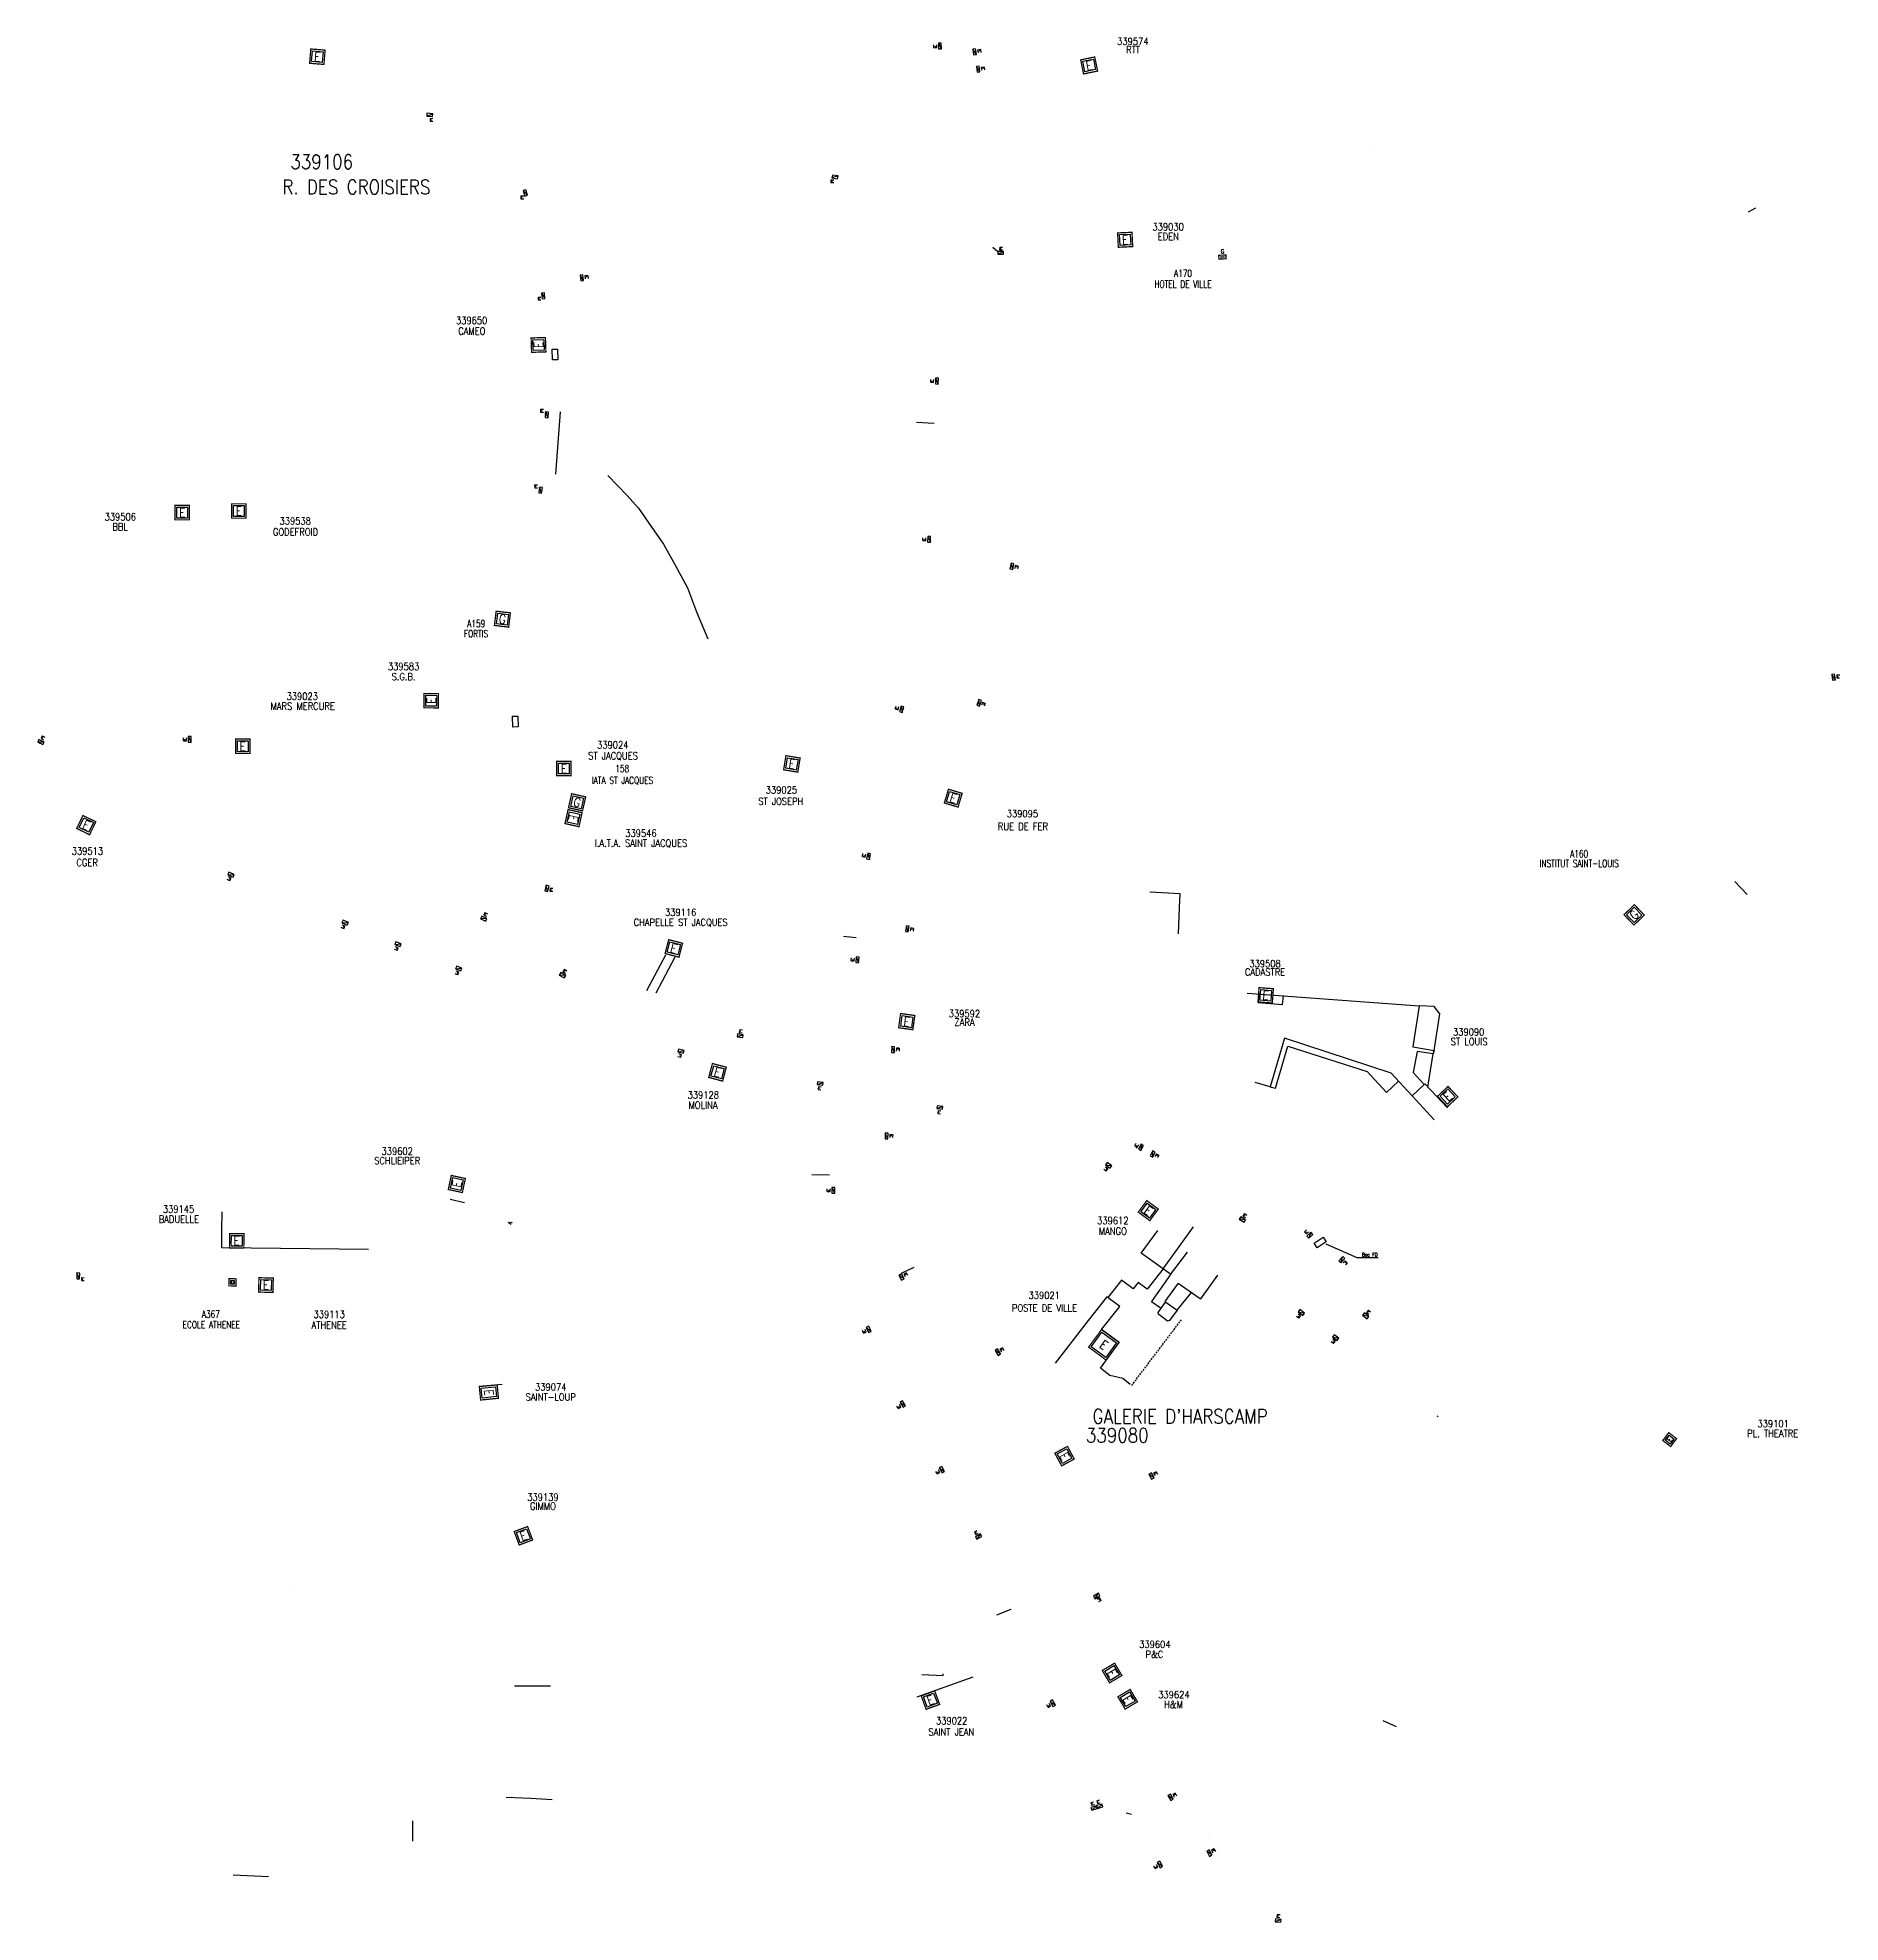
# Model space of a CAD drawing. Header units: millimetres. Extents: x 185003 to 185998, y 128001 to 129000.
# Drawn here: x 185004 to 185507, y 128117 to 128642 of the extents above; entities that cross this region are included whole.
import ezdxf
from ezdxf.enums import TextEntityAlignment as Align

# ---------------------------------------------------------------- set-up
doc = ezdxf.new("R2010")
doc.units = ezdxf.units.MM
doc.linetypes.add('DASHED', pattern=[0.75, 0.5, -0.25])
doc.layers.get('0').update_dxf_attribs({"linetype": 'CONTINUOUS'})
for name, color, linetype in [('G_210', 7, 'CONTINUOUS'), ('M_200', 7, 'CONTINUOUS'), ('O_200', 7, 'CONTINUOUS'), ('W0008', 7, 'CONTINUOUS'), ('W0100', 7, 'CONTINUOUS'), ('W0112', 1, 'DASHED'), ('W0430', 7, 'CONTINUOUS'), ('W0991', 7, 'CONTINUOUS'), ('W1102', 7, 'CONTINUOUS')]:
    doc.layers.add(name, color=color, linetype=linetype)
doc.styles.add('M_ROMANS', font='ROMANS.shx', dxfattribs={"width": 0.75})
doc.styles.get("Standard").update_dxf_attribs({"font": 'romans.shx', "width": 0.85})
doc.dimstyles.get("Standard").update_dxf_attribs({"dimtxt": 1.5, "dimasz": 1.2, "dimexe": 0.625, "dimexo": 0.625, "dimgap": 0.25, "dimtad": 1, "dimdec": 1, "dimzin": 0, "dimdsep": 46, "dimtxsty": 'Standard', "dimcen": -0.5, "dimadec": 0, "dimazin": 0, "dimtfac": 1, "dimtdec": 1, "dimtmove": 0, "dimatfit": 3, "dimfxl": 0, "dimtolj": 1, "dimtzin": 0, "dimarcsym": 0})

msp = doc.modelspace()

# ---------------------------------------------------------------- texts
at = {"layer": 'O_200', "linetype": 'Continuous', "insert": (185373.4, 128302.7), "char_height": 1, "attachment_point": 4}
msp.add_mtext('Bac FO', dxfattribs=at)
at = {"layer": 'W0991', "color": 252, "insert": (185135.34, 128311.11), "char_height": 1.25, "width": 3.653, "attachment_point": 1, "rotation": 81.0181}
msp.add_mtext('4', dxfattribs=at)

# ---------------------------------------------------------------- blocks, each defined once
blk = doc.blocks.new('*U10')
at = {"layer": 'M_200', "color": 0, "linetype": 'Continuous', "const_width": 0.35, "flags": 128}
blk.add_lwpolyline([(3.81, 4.18), (4, 0.19), (0, 0), (-0.19, 4)], close=True, dxfattribs=at)
at = {"layer": 'M_200', "color": 0, "linetype": 'Continuous'}
blk.add_lwpolyline([(0.33, 3.52), (3.33, 3.66), (3.47, 0.66), (0.48, 0.52)], close=True, dxfattribs=at)
at = {"layer": 'M_200', "insert": (1.9, 2.09), "char_height": 2.5, "width": 4, "attachment_point": 5, "rotation": 2.6934}
blk.add_mtext('E', dxfattribs=at)
at = {"layer": 'M_200', "color": 0, "linetype": 'Continuous', "width": 0.85}
for tag, p in [('NUM', (2, 17.06)), ('NOM', (2, 10.65))]:
    blk.add_attdef(tag, text='', height=4, dxfattribs=at).set_placement(p, align=Align.MIDDLE)
at = {"layer": 'M_200', "color": 0, "linetype": 'Continuous', "style": 'M_ROMANS', "width": 0.75, "flags": 3}
for tag, p in [('DEF_COUP', (1.87, -5.49)), ('DEF_LEG', (1.87, -2.99)), ('DEF_TYPE', (1.87, -7.99))]:
    blk.add_attdef(tag, text='', height=1.2, dxfattribs=at).set_placement(p, align=Align.MIDDLE)
blk = doc.blocks.new('*U9')
at = {"layer": 'M_200', "color": 0, "linetype": 'Continuous', "const_width": 0.35, "flags": 128}
blk.add_lwpolyline([(3.12, 4.72), (3.92, 0.8), (0, 0), (-0.8, 3.92)], close=True, dxfattribs=at)
at = {"layer": 'M_200', "color": 0, "linetype": 'Continuous'}
blk.add_lwpolyline([(-0.21, 3.53), (2.73, 4.13), (3.33, 1.19), (0.39, 0.59)], close=True, dxfattribs=at)
at = {"layer": 'M_200', "insert": (1.56, 2.36), "char_height": 2.5, "width": 4, "attachment_point": 5, "rotation": 11.4911}
blk.add_mtext('E', dxfattribs=at)
at = {"layer": 'M_200', "color": 0, "linetype": 'Continuous', "width": 0.85}
for tag, p in [('NUM', (2, 17.06)), ('NOM', (2, 10.65))]:
    blk.add_attdef(tag, text='', height=4, dxfattribs=at).set_placement(p, align=Align.MIDDLE)
at = {"layer": 'M_200', "color": 0, "linetype": 'Continuous', "style": 'M_ROMANS', "width": 0.75, "flags": 3}
for tag, p in [('DEF_COUP', (1.87, -5.49)), ('DEF_LEG', (1.87, -2.99)), ('DEF_TYPE', (1.87, -7.99))]:
    blk.add_attdef(tag, text='', height=1.2, dxfattribs=at).set_placement(p, align=Align.MIDDLE)
blk = doc.blocks.new('M_200_59')
at = {"layer": 'M_200', "color": 0, "linetype": 'Continuous', "const_width": 0.35, "flags": 128}
blk.add_lwpolyline([(4, 4), (4, 0), (0, 0), (0, 4)], close=True, dxfattribs=at)
at = {"layer": 'M_200', "color": 0, "linetype": 'Continuous'}
blk.add_lwpolyline([(0.5, 3.5), (3.5, 3.5), (3.5, 0.5), (0.5, 0.5)], close=True, dxfattribs=at)
at = {"layer": 'M_200', "insert": (2, 2), "char_height": 2.5, "width": 4, "attachment_point": 5}
blk.add_mtext('E', dxfattribs=at)
at = {"layer": 'M_200', "color": 0, "linetype": 'Continuous', "width": 0.85}
for tag, p in [('NUM', (2, 17.06)), ('NOM', (2, 10.65))]:
    blk.add_attdef(tag, text='', height=4, dxfattribs=at).set_placement(p, align=Align.MIDDLE)
at = {"layer": 'M_200', "color": 0, "linetype": 'Continuous', "style": 'M_ROMANS', "width": 0.75, "flags": 3}
for tag, p in [('DEF_COUP', (1.87, -5.49)), ('DEF_LEG', (1.87, -2.99)), ('DEF_TYPE', (1.87, -7.99))]:
    blk.add_attdef(tag, text='', height=1.2, dxfattribs=at).set_placement(p, align=Align.MIDDLE)
blk = doc.blocks.new('*U17')
at = {"layer": 'M_200', "color": 0, "linetype": 'Continuous', "const_width": 0.35, "flags": 128}
blk.add_lwpolyline([(4.28, 3.69), (3.99, -0.29), (0, 0), (0.29, 3.99)], close=True, dxfattribs=at)
at = {"layer": 'M_200', "color": 0, "linetype": 'Continuous'}
blk.add_lwpolyline([(0.76, 3.45), (3.75, 3.23), (3.53, 0.24), (0.54, 0.46)], close=True, dxfattribs=at)
at = {"layer": 'M_200', "insert": (2.14, 1.85), "char_height": 2.5, "width": 4, "attachment_point": 5, "rotation": 355.7783}
blk.add_mtext('E', dxfattribs=at)
at = {"layer": 'M_200', "color": 0, "linetype": 'Continuous', "width": 0.85}
for tag, p in [('NUM', (2, 17.06)), ('NOM', (2, 10.65))]:
    blk.add_attdef(tag, text='', height=4, dxfattribs=at).set_placement(p, align=Align.MIDDLE)
at = {"layer": 'M_200', "color": 0, "linetype": 'Continuous', "style": 'M_ROMANS', "width": 0.75, "flags": 3}
for tag, p in [('DEF_COUP', (1.87, -5.49)), ('DEF_LEG', (1.87, -2.99)), ('DEF_TYPE', (1.87, -7.99))]:
    blk.add_attdef(tag, text='', height=1.2, dxfattribs=at).set_placement(p, align=Align.MIDDLE)
blk = doc.blocks.new('*U18')
at = {"layer": 'M_200', "color": 0, "linetype": 'Continuous', "const_width": 0.35, "flags": 128}
blk.add_lwpolyline([(0.19, 5.65), (2.92, 2.73), (0, 0), (-2.73, 2.92)], close=True, dxfattribs=at)
at = {"layer": 'M_200', "color": 0, "linetype": 'Continuous'}
blk.add_lwpolyline([(-2.03, 2.9), (0.16, 4.95), (2.21, 2.76), (0.02, 0.71)], close=True, dxfattribs=at)
at = {"layer": 'M_200', "insert": (0.09, 2.83), "char_height": 2.5, "width": 4, "attachment_point": 5, "rotation": 43.1032}
blk.add_mtext('E', dxfattribs=at)
at = {"layer": 'M_200', "color": 0, "linetype": 'Continuous', "width": 0.85}
for tag, p in [('NUM', (2, 17.06)), ('NOM', (2, 10.65))]:
    blk.add_attdef(tag, text='', height=4, dxfattribs=at).set_placement(p, align=Align.MIDDLE)
at = {"layer": 'M_200', "color": 0, "linetype": 'Continuous', "style": 'M_ROMANS', "width": 0.75, "flags": 3}
for tag, p in [('DEF_COUP', (1.87, -5.49)), ('DEF_LEG', (1.87, -2.99)), ('DEF_TYPE', (1.87, -7.99))]:
    blk.add_attdef(tag, text='', height=1.2, dxfattribs=at).set_placement(p, align=Align.MIDDLE)
blk = doc.blocks.new('*U32')
at = {"layer": 'G_210', "color": 0, "linetype": 'Continuous', "const_width": 0.35, "flags": 128}
blk.add_lwpolyline([(4.45, 3.5), (3.97, -0.48), (0, 0), (0.48, 3.97)], close=True, dxfattribs=at)
at = {"layer": 'G_210', "color": 0, "linetype": 'Continuous'}
blk.add_lwpolyline([(0.91, 3.42), (3.89, 3.06), (3.53, 0.08), (0.56, 0.44)], close=True, dxfattribs=at)
at = {"layer": 'G_210', "insert": (2.22, 1.75), "char_height": 2.5, "width": 4, "attachment_point": 5, "rotation": 353.1737}
blk.add_mtext('G', dxfattribs=at)
at = {"layer": 'G_210', "color": 0, "linetype": 'Continuous', "width": 0.75}
for tag, height, p in [('NUM', 4, (2, 16)), ('NOM', 4, (2, 11)), ('BCL', 3, (2, 7))]:
    blk.add_attdef(tag, text='', height=height, dxfattribs=at).set_placement(p, align=Align.MIDDLE)
at = {"layer": 'G_210', "color": 0, "linetype": 'Continuous', "width": 0.75, "flags": 3}
for tag, p in [('DEF_COUP', (2.14, -5.61)), ('DEF_LEG', (2.14, -3.11)), ('DEF_TYPE', (2.14, -8.11))]:
    blk.add_attdef(tag, text='', height=1.2, dxfattribs=at).set_placement(p, align=Align.MIDDLE)
blk = doc.blocks.new('*U11')
at = {"layer": 'M_200', "color": 0, "linetype": 'Continuous', "const_width": 0.35, "flags": 128}
blk.add_lwpolyline([(5.34, 1.87), (3.6, -1.74), (0, 0), (1.74, 3.6)], close=True, dxfattribs=at)
at = {"layer": 'M_200', "color": 0, "linetype": 'Continuous'}
blk.add_lwpolyline([(1.97, 2.94), (4.67, 1.64), (3.37, -1.07), (0.67, 0.23)], close=True, dxfattribs=at)
at = {"layer": 'M_200', "insert": (2.67, 0.93), "char_height": 2.5, "width": 4, "attachment_point": 5, "rotation": 334.2915}
blk.add_mtext('E', dxfattribs=at)
at = {"layer": 'M_200', "color": 0, "linetype": 'Continuous', "width": 0.85}
for tag, p in [('NUM', (2, 17.06)), ('NOM', (2, 10.65))]:
    blk.add_attdef(tag, text='', height=4, dxfattribs=at).set_placement(p, align=Align.MIDDLE)
at = {"layer": 'M_200', "color": 0, "linetype": 'Continuous', "style": 'M_ROMANS', "width": 0.75, "flags": 3}
for tag, p in [('DEF_COUP', (1.87, -5.49)), ('DEF_LEG', (1.87, -2.99)), ('DEF_TYPE', (1.87, -7.99))]:
    blk.add_attdef(tag, text='', height=1.2, dxfattribs=at).set_placement(p, align=Align.MIDDLE)
blk = doc.blocks.new('*U12')
at = {"layer": 'M_200', "color": 0, "linetype": 'Continuous', "const_width": 0.35, "flags": 128}
blk.add_lwpolyline([(4.61, 3.28), (3.94, -0.66), (0, 0), (0.66, 3.94)], close=True, dxfattribs=at)
at = {"layer": 'M_200', "color": 0, "linetype": 'Continuous'}
blk.add_lwpolyline([(1.07, 3.37), (4.03, 2.87), (3.53, -0.09), (0.58, 0.41)], close=True, dxfattribs=at)
at = {"layer": 'M_200', "insert": (2.3, 1.64), "char_height": 2.5, "width": 4, "attachment_point": 5, "rotation": 350.4722}
blk.add_mtext('E', dxfattribs=at)
at = {"layer": 'M_200', "color": 0, "linetype": 'Continuous', "width": 0.85}
for tag, p in [('NUM', (2, 17.06)), ('NOM', (2, 10.65))]:
    blk.add_attdef(tag, text='', height=4, dxfattribs=at).set_placement(p, align=Align.MIDDLE)
at = {"layer": 'M_200', "color": 0, "linetype": 'Continuous', "style": 'M_ROMANS', "width": 0.75, "flags": 3}
for tag, p in [('DEF_COUP', (1.87, -5.49)), ('DEF_LEG', (1.87, -2.99)), ('DEF_TYPE', (1.87, -7.99))]:
    blk.add_attdef(tag, text='', height=1.2, dxfattribs=at).set_placement(p, align=Align.MIDDLE)
blk = doc.blocks.new('*U13')
at = {"layer": 'M_200', "color": 0, "linetype": 'Continuous', "const_width": 0.35, "flags": 128}
blk.add_lwpolyline([(4.88, 2.86), (3.87, -1.01), (0, 0), (1.01, 3.87)], close=True, dxfattribs=at)
at = {"layer": 'M_200', "color": 0, "linetype": 'Continuous'}
blk.add_lwpolyline([(1.37, 3.26), (4.27, 2.5), (3.51, -0.4), (0.61, 0.36)], close=True, dxfattribs=at)
at = {"layer": 'M_200', "insert": (2.44, 1.43), "char_height": 2.5, "width": 4, "attachment_point": 5, "rotation": 345.317}
blk.add_mtext('E', dxfattribs=at)
at = {"layer": 'M_200', "color": 0, "linetype": 'Continuous', "width": 0.85}
for tag, p in [('NUM', (2, 17.06)), ('NOM', (2, 10.65))]:
    blk.add_attdef(tag, text='', height=4, dxfattribs=at).set_placement(p, align=Align.MIDDLE)
at = {"layer": 'M_200', "color": 0, "linetype": 'Continuous', "style": 'M_ROMANS', "width": 0.75, "flags": 3}
for tag, p in [('DEF_COUP', (1.87, -5.49)), ('DEF_LEG', (1.87, -2.99)), ('DEF_TYPE', (1.87, -7.99))]:
    blk.add_attdef(tag, text='', height=1.2, dxfattribs=at).set_placement(p, align=Align.MIDDLE)
blk = doc.blocks.new('*U14')
at = {"layer": 'M_200', "color": 0, "linetype": 'Continuous', "const_width": 0.35, "flags": 128}
blk.add_lwpolyline([(4.97, 2.7), (3.83, -1.14), (0, 0), (1.14, 3.83)], close=True, dxfattribs=at)
at = {"layer": 'M_200', "color": 0, "linetype": 'Continuous'}
blk.add_lwpolyline([(1.47, 3.21), (4.35, 2.36), (3.5, -0.52), (0.62, 0.34)], close=True, dxfattribs=at)
at = {"layer": 'M_200', "insert": (2.49, 1.35), "char_height": 2.5, "width": 4, "attachment_point": 5, "rotation": 343.4806}
blk.add_mtext('E', dxfattribs=at)
at = {"layer": 'M_200', "color": 0, "linetype": 'Continuous', "width": 0.85}
for tag, p in [('NUM', (2, 17.06)), ('NOM', (2, 10.65))]:
    blk.add_attdef(tag, text='', height=4, dxfattribs=at).set_placement(p, align=Align.MIDDLE)
at = {"layer": 'M_200', "color": 0, "linetype": 'Continuous', "style": 'M_ROMANS', "width": 0.75, "flags": 3}
for tag, p in [('DEF_COUP', (1.87, -5.49)), ('DEF_LEG', (1.87, -2.99)), ('DEF_TYPE', (1.87, -7.99))]:
    blk.add_attdef(tag, text='', height=1.2, dxfattribs=at).set_placement(p, align=Align.MIDDLE)
blk = doc.blocks.new('T430')
at = {"flags": 128}
for points in [[(0.8, 0.8), (-0.8, 0.8)], [(-0.8, 0.8), (-0.8, 0)], [(0.8, 0.8), (-0.8, 0)], [(-0.8, 0), (0.8, 0)], [(-0.4, 2.1), (0.4, 2.1)], [(-0.4, 2.1), (-0.4, 1.3)], [(-0.4, 1.7), (0, 1.7)], [(-0.4, 1.3), (0.4, 1.3)], [(0.8, 0), (0.8, 0.8)]]:
    blk.add_lwpolyline(points, dxfattribs=at)
blk = doc.blocks.new('*U34')
at = {"layer": 'G_210', "color": 0, "linetype": 'Continuous', "const_width": 0.35, "flags": 128}
blk.add_lwpolyline([(2.04, 1.95), (2, -0.04), (0, 0), (0.04, 2)], close=True, dxfattribs=at)
at = {"layer": 'G_210', "color": 0, "linetype": 'Continuous'}
blk.add_lwpolyline([(0.53, 1.49), (1.53, 1.47), (1.51, 0.47), (0.51, 0.49)], close=True, dxfattribs=at)
at = {"layer": 'G_210', "insert": (1.02, 0.96), "char_height": 0.99, "width": 0.7919, "attachment_point": 5, "rotation": 358.7121}
blk.add_mtext('G', dxfattribs=at)
at = {"layer": 'G_210', "color": 0, "linetype": 'Continuous', "width": 0.75}
for tag, height, p in [('NUM', 4, (2, 16)), ('NOM', 4, (2, 11)), ('BCL', 3, (2, 7))]:
    blk.add_attdef(tag, text='', height=height, dxfattribs=at).set_placement(p, align=Align.MIDDLE)
at = {"layer": 'G_210', "color": 0, "linetype": 'Continuous', "width": 0.75, "flags": 3}
for tag, p in [('DEF_COUP', (2.14, -5.61)), ('DEF_LEG', (2.14, -3.11)), ('DEF_TYPE', (2.14, -8.11))]:
    blk.add_attdef(tag, text='', height=1.2, dxfattribs=at).set_placement(p, align=Align.MIDDLE)
blk = doc.blocks.new('*U66')
at = {"flags": 128}
for points in [[(0.8, 0.8), (-0.8, 0.8)], [(-0.8, 0.8), (-0.8, 0)], [(0.8, 0.8), (-0.8, 0)], [(-0.8, 0), (0.8, 0)], [(0.8, 0), (0.8, 0.8)], [(-1.01, -0.55), (-0.22, -0.43)], [(-1.01, -0.55), (-0.89, -1.34)], [(-0.95, -0.94), (-0.55, -0.89)], [(-0.89, -1.34), (-0.1, -1.22)]]:
    blk.add_lwpolyline(points, dxfattribs=at)
blk = doc.blocks.new('*U67')
at = {"flags": 128}
for points in [[(0.8, 0.8), (-0.8, 0.8)], [(-0.8, 0.8), (-0.8, 0)], [(0.8, 0.8), (-0.8, 0)], [(-0.8, 0), (0.8, 0)], [(0.8, 0), (0.8, 0.8)], [(0.26, -1.22), (-0.54, -1.21)], [(0.28, -0.42), (-0.52, -0.41)], [(0.27, -0.82), (-0.13, -0.81)], [(0.26, -1.22), (0.28, -0.42)]]:
    blk.add_lwpolyline(points, dxfattribs=at)
blk = doc.blocks.new('*U19')
at = {"layer": 'M_200', "color": 0, "linetype": 'Continuous', "const_width": 0.35, "flags": 128}
blk.add_lwpolyline([(5.6, 0.83), (3.21, -2.38), (0, 0), (2.38, 3.21)], close=True, dxfattribs=at)
at = {"layer": 'M_200', "color": 0, "linetype": 'Continuous'}
blk.add_lwpolyline([(2.49, 2.51), (4.9, 0.73), (3.11, -1.68), (0.7, 0.1)], close=True, dxfattribs=at)
at = {"layer": 'M_200', "insert": (2.8, 0.42), "char_height": 2.5, "width": 4, "attachment_point": 5, "rotation": 323.4612}
blk.add_mtext('E', dxfattribs=at)
at = {"layer": 'M_200', "color": 0, "linetype": 'Continuous', "width": 0.85}
for tag, p in [('NUM', (2, 17.06)), ('NOM', (2, 10.65))]:
    blk.add_attdef(tag, text='', height=4, dxfattribs=at).set_placement(p, align=Align.MIDDLE)
at = {"layer": 'M_200', "color": 0, "linetype": 'Continuous', "style": 'M_ROMANS', "width": 0.75, "flags": 3}
for tag, p in [('DEF_COUP', (1.87, -5.49)), ('DEF_LEG', (1.87, -2.99)), ('DEF_TYPE', (1.87, -7.99))]:
    blk.add_attdef(tag, text='', height=1.2, dxfattribs=at).set_placement(p, align=Align.MIDDLE)
blk = doc.blocks.new('*U35')
at = {"layer": 'M_200', "color": 0, "linetype": 'Continuous', "const_width": 0.35, "flags": 128}
blk.add_lwpolyline([(5.42, -1.62), (1.9, -3.52), (0, 0), (3.52, 1.9)], close=True, dxfattribs=at)
at = {"layer": 'M_200', "color": 0, "linetype": 'Continuous'}
blk.add_lwpolyline([(3.32, 1.22), (4.74, -1.41), (2.1, -2.84), (0.68, -0.2)], close=True, dxfattribs=at)
at = {"layer": 'M_200', "insert": (2.71, -0.81), "char_height": 2.5, "width": 4, "attachment_point": 5, "rotation": 298.3978}
blk.add_mtext('E', dxfattribs=at)
at = {"layer": 'M_200', "color": 0, "linetype": 'Continuous', "width": 0.85}
for tag, p in [('NUM', (2, 17.06)), ('NOM', (2, 10.65))]:
    blk.add_attdef(tag, text='', height=4, dxfattribs=at).set_placement(p, align=Align.MIDDLE)
at = {"layer": 'M_200', "color": 0, "linetype": 'Continuous', "style": 'M_ROMANS', "width": 0.75, "flags": 3}
for tag, p in [('DEF_COUP', (1.87, -5.49)), ('DEF_LEG', (1.87, -2.99)), ('DEF_TYPE', (1.87, -7.99))]:
    blk.add_attdef(tag, text='', height=1.2, dxfattribs=at).set_placement(p, align=Align.MIDDLE)
blk = doc.blocks.new('*U16')
at = {"layer": 'M_200', "color": 0, "linetype": 'Continuous', "const_width": 0.35, "flags": 128}
blk.add_lwpolyline([(4.51, 3.42), (3.96, -0.54), (0, 0), (0.54, 3.96)], close=True, dxfattribs=at)
at = {"layer": 'M_200', "color": 0, "linetype": 'Continuous'}
blk.add_lwpolyline([(0.97, 3.4), (3.94, 2.99), (3.54, 0.02), (0.56, 0.43)], close=True, dxfattribs=at)
at = {"layer": 'M_200', "insert": (2.25, 1.71), "char_height": 2.5, "width": 4, "attachment_point": 5, "rotation": 352.203}
blk.add_mtext('E', dxfattribs=at)
at = {"layer": 'M_200', "color": 0, "linetype": 'Continuous', "width": 0.85}
for tag, p in [('NUM', (2, 17.06)), ('NOM', (2, 10.65))]:
    blk.add_attdef(tag, text='', height=4, dxfattribs=at).set_placement(p, align=Align.MIDDLE)
at = {"layer": 'M_200', "color": 0, "linetype": 'Continuous', "style": 'M_ROMANS', "width": 0.75, "flags": 3}
for tag, p in [('DEF_COUP', (1.87, -5.49)), ('DEF_LEG', (1.87, -2.99)), ('DEF_TYPE', (1.87, -7.99))]:
    blk.add_attdef(tag, text='', height=1.2, dxfattribs=at).set_placement(p, align=Align.MIDDLE)
blk = doc.blocks.new('*U15')
at = {"layer": 'M_200', "color": 0, "linetype": 'Continuous', "const_width": 0.35, "flags": 128}
blk.add_lwpolyline([(4.89, 2.84), (3.87, -1.03), (0, 0), (1.03, 3.87)], close=True, dxfattribs=at)
at = {"layer": 'M_200', "color": 0, "linetype": 'Continuous'}
blk.add_lwpolyline([(1.38, 3.25), (4.28, 2.48), (3.51, -0.41), (0.61, 0.35)], close=True, dxfattribs=at)
at = {"layer": 'M_200', "insert": (2.45, 1.42), "char_height": 2.5, "width": 4, "attachment_point": 5, "rotation": 345.1301}
blk.add_mtext('E', dxfattribs=at)
at = {"layer": 'M_200', "color": 0, "linetype": 'Continuous', "width": 0.85}
for tag, p in [('NUM', (2, 17.06)), ('NOM', (2, 10.65))]:
    blk.add_attdef(tag, text='', height=4, dxfattribs=at).set_placement(p, align=Align.MIDDLE)
at = {"layer": 'M_200', "color": 0, "linetype": 'Continuous', "style": 'M_ROMANS', "width": 0.75, "flags": 3}
for tag, p in [('DEF_COUP', (1.87, -5.49)), ('DEF_LEG', (1.87, -2.99)), ('DEF_TYPE', (1.87, -7.99))]:
    blk.add_attdef(tag, text='', height=1.2, dxfattribs=at).set_placement(p, align=Align.MIDDLE)
blk = doc.blocks.new('*U21')
at = {"layer": 'M_200', "color": 0, "linetype": 'Continuous', "const_width": 0.35, "flags": 128}
blk.add_lwpolyline([(2.34, 5.15), (3.75, 1.4), (0, 0), (-1.4, 3.75)], close=True, dxfattribs=at)
at = {"layer": 'M_200', "color": 0, "linetype": 'Continuous'}
blk.add_lwpolyline([(-0.76, 3.45), (2.05, 4.51), (3.1, 1.7), (0.29, 0.64)], close=True, dxfattribs=at)
at = {"layer": 'M_200', "insert": (1.17, 2.57), "char_height": 2.5, "width": 4, "attachment_point": 5, "rotation": 20.5493}
blk.add_mtext('E', dxfattribs=at)
at = {"layer": 'M_200', "color": 0, "linetype": 'Continuous', "width": 0.85}
for tag, p in [('NUM', (2, 17.06)), ('NOM', (2, 10.65))]:
    blk.add_attdef(tag, text='', height=4, dxfattribs=at).set_placement(p, align=Align.MIDDLE)
at = {"layer": 'M_200', "color": 0, "linetype": 'Continuous', "style": 'M_ROMANS', "width": 0.75, "flags": 3}
for tag, p in [('DEF_COUP', (1.87, -5.49)), ('DEF_LEG', (1.87, -2.99)), ('DEF_TYPE', (1.87, -7.99))]:
    blk.add_attdef(tag, text='', height=1.2, dxfattribs=at).set_placement(p, align=Align.MIDDLE)
blk = doc.blocks.new('*U33')
at = {"layer": 'G_210', "color": 0, "linetype": 'Continuous', "const_width": 0.35, "flags": 128}
blk.add_lwpolyline([(4.78, 3.03), (3.9, -0.87), (0, 0), (0.87, 3.9)], close=True, dxfattribs=at)
at = {"layer": 'G_210', "color": 0, "linetype": 'Continuous'}
blk.add_lwpolyline([(1.25, 3.31), (4.18, 2.65), (3.52, -0.28), (0.6, 0.38)], close=True, dxfattribs=at)
at = {"layer": 'G_210', "insert": (2.39, 1.52), "char_height": 2.5, "width": 4, "attachment_point": 5, "rotation": 347.4038}
blk.add_mtext('G', dxfattribs=at)
at = {"layer": 'G_210', "color": 0, "linetype": 'Continuous', "width": 0.75}
for tag, height, p in [('NUM', 4, (2, 16)), ('NOM', 4, (2, 11)), ('BCL', 3, (2, 7))]:
    blk.add_attdef(tag, text='', height=height, dxfattribs=at).set_placement(p, align=Align.MIDDLE)
at = {"layer": 'G_210', "color": 0, "linetype": 'Continuous', "width": 0.75, "flags": 3}
for tag, p in [('DEF_COUP', (2.14, -5.61)), ('DEF_LEG', (2.14, -3.11)), ('DEF_TYPE', (2.14, -8.11))]:
    blk.add_attdef(tag, text='', height=1.2, dxfattribs=at).set_placement(p, align=Align.MIDDLE)
blk = doc.blocks.new('*U42')
at = {"layer": 'M_200', "color": 0, "linetype": 'Continuous', "const_width": 0.35, "flags": 128}
blk.add_lwpolyline([(4.1, 3.89), (4, -0.1), (0, 0), (0.1, 4)], close=True, dxfattribs=at)
at = {"layer": 'M_200', "color": 0, "linetype": 'Continuous'}
blk.add_lwpolyline([(0.59, 3.49), (3.59, 3.41), (3.51, 0.41), (0.51, 0.49)], close=True, dxfattribs=at)
at = {"layer": 'M_200', "insert": (2.05, 1.95), "char_height": 2.5, "width": 4, "attachment_point": 5, "rotation": 358.513}
blk.add_mtext('E', dxfattribs=at)
at = {"layer": 'M_200', "color": 0, "linetype": 'Continuous', "width": 0.85}
for tag, p in [('NUM', (2, 17.06)), ('NOM', (2, 10.65))]:
    blk.add_attdef(tag, text='', height=4, dxfattribs=at).set_placement(p, align=Align.MIDDLE)
at = {"layer": 'M_200', "color": 0, "linetype": 'Continuous', "style": 'M_ROMANS', "width": 0.75, "flags": 3}
for tag, p in [('DEF_COUP', (1.87, -5.49)), ('DEF_LEG', (1.87, -2.99)), ('DEF_TYPE', (1.87, -7.99))]:
    blk.add_attdef(tag, text='', height=1.2, dxfattribs=at).set_placement(p, align=Align.MIDDLE)
blk = doc.blocks.new('*U43')
at = {"layer": 'M_200', "color": 0, "linetype": 'Continuous', "const_width": 0.35, "flags": 128}
blk.add_lwpolyline([(5.34, -3.24), (0.36, -3.73), (0, 0), (4.98, 0.49)], close=True, dxfattribs=at)
at = {"layer": 'M_200', "color": 0, "linetype": 'Continuous'}
blk.add_lwpolyline([(4.53, -0.06), (4.79, -2.79), (0.81, -3.18), (0.55, -0.45)], close=True, dxfattribs=at)
at = {"layer": 'M_200', "insert": (2.67, -1.62), "char_height": 2.5, "width": 3.7434, "attachment_point": 5, "rotation": 275.5702}
blk.add_mtext('E', dxfattribs=at)
at = {"layer": 'M_200', "color": 0, "linetype": 'Continuous', "width": 0.85}
for tag, p in [('NUM', (2, 17.06)), ('NOM', (2, 10.65))]:
    blk.add_attdef(tag, text='', height=4, dxfattribs=at).set_placement(p, align=Align.MIDDLE)
at = {"layer": 'M_200', "color": 0, "linetype": 'Continuous', "style": 'M_ROMANS', "width": 0.75, "flags": 3}
for tag, p in [('DEF_COUP', (1.87, -5.49)), ('DEF_LEG', (1.87, -2.99)), ('DEF_TYPE', (1.87, -7.99))]:
    blk.add_attdef(tag, text='', height=1.2, dxfattribs=at).set_placement(p, align=Align.MIDDLE)
blk = doc.blocks.new('*U44')
at = {"layer": 'M_200', "color": 0, "linetype": 'Continuous', "const_width": 0.35, "flags": 128}
blk.add_lwpolyline([(4.05, 3.95), (4, -0.05), (0, 0), (0.05, 4)], close=True, dxfattribs=at)
at = {"layer": 'M_200', "color": 0, "linetype": 'Continuous'}
blk.add_lwpolyline([(0.54, 3.49), (3.54, 3.46), (3.51, 0.46), (0.51, 0.49)], close=True, dxfattribs=at)
at = {"layer": 'M_200', "insert": (2.02, 1.98), "char_height": 2.5, "width": 4, "attachment_point": 5, "rotation": 359.3429}
blk.add_mtext('E', dxfattribs=at)
at = {"layer": 'M_200', "color": 0, "linetype": 'Continuous', "width": 0.85}
for tag, p in [('NUM', (2, 17.06)), ('NOM', (2, 10.65))]:
    blk.add_attdef(tag, text='', height=4, dxfattribs=at).set_placement(p, align=Align.MIDDLE)
at = {"layer": 'M_200', "color": 0, "linetype": 'Continuous', "style": 'M_ROMANS', "width": 0.75, "flags": 3}
for tag, p in [('DEF_COUP', (1.87, -5.49)), ('DEF_LEG', (1.87, -2.99)), ('DEF_TYPE', (1.87, -7.99))]:
    blk.add_attdef(tag, text='', height=1.2, dxfattribs=at).set_placement(p, align=Align.MIDDLE)
blk = doc.blocks.new('*U46')
at = {"flags": 128}
for points in [[(0.8, 0.8), (-0.8, 0.8)], [(-0.8, 0.8), (-0.8, 0)], [(0.8, 0.8), (-0.8, 0)], [(-0.8, 0), (0.8, 0)], [(0.4, 2.1), (-0.4, 2.1)], [(0.4, 1.3), (-0.4, 1.3)], [(0.4, 1.7), (0, 1.7)], [(0.4, 1.3), (0.4, 2.1)], [(0.8, 0), (0.8, 0.8)]]:
    blk.add_lwpolyline(points, dxfattribs=at)
blk = doc.blocks.new('*U47')
at = {"flags": 128}
for points in [[(0.8, 0.8), (-0.8, 0.8)], [(-0.8, 0.8), (-0.8, 0)], [(0.8, 0.8), (-0.8, 0)], [(-0.8, 0), (0.8, 0)], [(-0.28, 1.21), (-0.49, 1.98)], [(-0.28, 1.21), (0.49, 1.42)], [(0.11, 1.31), (0, 1.7)], [(0.49, 1.42), (0.28, 2.19)], [(0.8, 0), (0.8, 0.8)]]:
    blk.add_lwpolyline(points, dxfattribs=at)
blk = doc.blocks.new('*U63')
at = {"layer": 'M_200', "color": 0, "linetype": 'Continuous', "const_width": 0.35, "flags": 128}
blk.add_lwpolyline([(-3.06, 4.76), (0.85, 3.91), (0, 0), (-3.91, 0.85)], close=True, dxfattribs=at)
at = {"layer": 'M_200', "color": 0, "linetype": 'Continuous'}
blk.add_lwpolyline([(-3.31, 1.23), (-2.68, 4.16), (0.25, 3.53), (-0.38, 0.59)], close=True, dxfattribs=at)
at = {"layer": 'M_200', "insert": (-1.53, 2.38), "char_height": 2.5, "width": 4, "attachment_point": 5, "rotation": 77.7791}
blk.add_mtext('E', dxfattribs=at)
at = {"layer": 'M_200', "color": 0, "linetype": 'Continuous', "width": 0.85}
for tag, p in [('NUM', (2, 17.06)), ('NOM', (2, 10.65))]:
    blk.add_attdef(tag, text='', height=4, dxfattribs=at).set_placement(p, align=Align.MIDDLE)
at = {"layer": 'M_200', "color": 0, "linetype": 'Continuous', "style": 'M_ROMANS', "width": 0.75, "flags": 3}
for tag, p in [('DEF_COUP', (1.87, -5.49)), ('DEF_LEG', (1.87, -2.99)), ('DEF_TYPE', (1.87, -7.99))]:
    blk.add_attdef(tag, text='', height=1.2, dxfattribs=at).set_placement(p, align=Align.MIDDLE)
blk = doc.blocks.new('*U64')
at = {"layer": 'M_200', "color": 0, "linetype": 'Continuous', "const_width": 0.35, "flags": 128}
blk.add_lwpolyline([(3.03, -4.78), (-0.87, -3.9), (0, 0), (3.9, -0.87)], close=True, dxfattribs=at)
at = {"layer": 'M_200', "color": 0, "linetype": 'Continuous'}
blk.add_lwpolyline([(3.31, -1.25), (2.65, -4.18), (-0.28, -3.52), (0.38, -0.6)], close=True, dxfattribs=at)
at = {"layer": 'M_200', "insert": (1.52, -2.39), "char_height": 2.5, "width": 4, "attachment_point": 5, "rotation": 257.4038}
blk.add_mtext('E', dxfattribs=at)
at = {"layer": 'M_200', "color": 0, "linetype": 'Continuous', "width": 0.85}
for tag, p in [('NUM', (2, 17.06)), ('NOM', (2, 10.65))]:
    blk.add_attdef(tag, text='', height=4, dxfattribs=at).set_placement(p, align=Align.MIDDLE)
at = {"layer": 'M_200', "color": 0, "linetype": 'Continuous', "style": 'M_ROMANS', "width": 0.75, "flags": 3}
for tag, p in [('DEF_COUP', (1.87, -5.49)), ('DEF_LEG', (1.87, -2.99)), ('DEF_TYPE', (1.87, -7.99))]:
    blk.add_attdef(tag, text='', height=1.2, dxfattribs=at).set_placement(p, align=Align.MIDDLE)
blk = doc.blocks.new('*U20')
at = {"layer": 'M_200', "color": 0, "linetype": 'Continuous', "const_width": 0.35, "flags": 128}
blk.add_lwpolyline([(8.47, 1.26), (4.87, -3.6), (0, 0), (3.6, 4.87)], close=True, dxfattribs=at)
at = {"layer": 'M_200', "color": 0, "linetype": 'Continuous'}
blk.add_lwpolyline([(3.71, 4.17), (7.77, 1.16), (4.76, -2.91), (0.7, 0.1)], close=True, dxfattribs=at)
at = {"layer": 'M_200', "insert": (4.24, 0.63), "char_height": 2.5, "width": 6.0575, "attachment_point": 5, "rotation": 323.4782}
blk.add_mtext('E', dxfattribs=at)
at = {"layer": 'M_200', "color": 0, "linetype": 'Continuous', "width": 0.85}
for tag, p in [('NUM', (2, 17.06)), ('NOM', (2, 10.65))]:
    blk.add_attdef(tag, text='', height=4, dxfattribs=at).set_placement(p, align=Align.MIDDLE)
at = {"layer": 'M_200', "color": 0, "linetype": 'Continuous', "style": 'M_ROMANS', "width": 0.75, "flags": 3}
for tag, p in [('DEF_COUP', (1.87, -5.49)), ('DEF_LEG', (1.87, -2.99)), ('DEF_TYPE', (1.87, -7.99))]:
    blk.add_attdef(tag, text='', height=1.2, dxfattribs=at).set_placement(p, align=Align.MIDDLE)
blk = doc.blocks.new('*U114')
at = {"flags": 128}
for points in [[(0.8, 0.8), (-0.8, 0.8)], [(-0.8, 0.8), (-0.8, 0)], [(0.8, 0.8), (-0.8, 0)], [(-0.8, 0), (0.8, 0)], [(0.46, 1.31), (0.44, 2.11)], [(0.46, 1.31), (1.26, 1.34)], [(0.8, 0), (0.8, 0.8)], [(0.86, 1.33), (0.85, 1.73)], [(1.26, 1.34), (1.24, 2.14)]]:
    blk.add_lwpolyline(points, dxfattribs=at)
blk = doc.blocks.new('O_200_01')
at = {"flags": 128}
blk.add_lwpolyline([(-1.5, 0.75), (1.5, 0.75), (1.5, -0.75), (-1.5, -0.75), (-1.5, 0.75)], dxfattribs=at)
at = {"color": 0, "linetype": 'Continuous', "style": 'M_ROMANS', "width": 0.75, "flags": 3}
for tag, p in [('DEF_LEG', (0.5, -5)), ('DEF_COUP', (0.5, -7.5)), ('DEF_TYPE', (0.5, -10))]:
    blk.add_attdef(tag, text='', height=1.2, dxfattribs=at).set_placement(p, align=Align.MIDDLE)
blk = doc.blocks.new('*U115')
at = {"layer": 'G_210', "color": 0, "linetype": 'Continuous', "const_width": 0.35, "flags": 128}
blk.add_lwpolyline([(1.96, 1.1), (1.99, 0.05), (0, 0), (-0.03, 1.04)], close=True, dxfattribs=at)
at = {"layer": 'G_210', "color": 0, "linetype": 'Continuous'}
blk.add_lwpolyline([(0.49, 0.56), (1.48, 0.58), (1.48, 0.54), (0.49, 0.51)], close=True, dxfattribs=at)
at = {"layer": 'G_210', "insert": (1.01, 2.11), "char_height": 1.16, "width": 1.8515, "attachment_point": 5, "rotation": 1.5643}
blk.add_mtext('G', dxfattribs=at)
at = {"layer": 'G_210', "color": 0, "linetype": 'Continuous', "width": 0.75}
for tag, height, p in [('NUM', 4, (2, 16)), ('NOM', 4, (2, 11)), ('BCL', 3, (2, 7))]:
    blk.add_attdef(tag, text='', height=height, dxfattribs=at).set_placement(p, align=Align.MIDDLE)
at = {"layer": 'G_210', "color": 0, "linetype": 'Continuous', "width": 0.75, "flags": 3}
for tag, p in [('DEF_COUP', (2.14, -5.61)), ('DEF_LEG', (2.14, -3.11)), ('DEF_TYPE', (2.14, -8.11))]:
    blk.add_attdef(tag, text='', height=1.2, dxfattribs=at).set_placement(p, align=Align.MIDDLE)
blk = doc.blocks.new('*U118')
at = {"flags": 128}
for points in [[(-0.23, 2.13), (-1.03, 2.07)], [(-0.16, 1.34), (-0.96, 1.27)], [(0.8, 0.8), (-0.8, 0.8)], [(-0.8, 0.8), (-0.8, 0)], [(0.8, 0.8), (-0.8, 0)], [(-0.8, 0), (0.8, 0)], [(-0.2, 1.74), (-0.59, 1.7)], [(-0.16, 1.34), (-0.23, 2.13)], [(0.8, 0), (0.8, 0.8)]]:
    blk.add_lwpolyline(points, dxfattribs=at)
blk = doc.blocks.new('*U119')
at = {"flags": 128}
for points in [[(-1.18, 2.08), (-1.41, 1.32)], [(-0.41, 1.86), (-1.18, 2.08)], [(-0.8, 1.97), (-0.91, 1.59)], [(0.8, 0.8), (-0.8, 0.8)], [(-0.8, 0.8), (-0.8, 0)], [(0.8, 0.8), (-0.8, 0)], [(-0.8, 0), (0.8, 0)], [(-0.41, 1.86), (-0.64, 1.09)], [(0.8, 0), (0.8, 0.8)]]:
    blk.add_lwpolyline(points, dxfattribs=at)
blk = doc.blocks.new('*U120')
at = {"flags": 128}
for points in [[(-1.01, 1.92), (-1.09, 1.13)], [(-0.21, 1.84), (-1.01, 1.92)], [(0.8, 0.8), (-0.8, 0.8)], [(-0.8, 0.8), (-0.8, 0)], [(0.8, 0.8), (-0.8, 0)], [(-0.8, 0), (0.8, 0)], [(-0.61, 1.88), (-0.65, 1.49)], [(-0.21, 1.84), (-0.29, 1.05)], [(0.8, 0), (0.8, 0.8)]]:
    blk.add_lwpolyline(points, dxfattribs=at)
blk = doc.blocks.new('*U126')
at = {"flags": 128}
for points in [[(0.8, 0.8), (-0.8, 0.8)], [(-0.8, 0.8), (-0.8, 0)], [(0.8, 0.8), (-0.8, 0)], [(-0.8, 0), (0.8, 0)], [(0.8, 0), (0.8, 0.8)], [(-1.43, -1.43), (-1.49, -0.63)], [(-1.43, -1.43), (-0.63, -1.38)], [(-1.03, -1.4), (-1.06, -1)], [(-0.63, -1.38), (-0.69, -0.58)]]:
    blk.add_lwpolyline(points, dxfattribs=at)
blk = doc.blocks.new('*U127')
at = {"flags": 128}
for points in [[(0.8, 0.8), (-0.8, 0.8)], [(-0.8, 0.8), (-0.8, 0)], [(0.8, 0.8), (-0.8, 0)], [(-0.8, 0), (0.8, 0)], [(0.8, 0), (0.8, 0.8)], [(-1.22, -1.42), (-1.33, -0.63)], [(-1.22, -1.42), (-0.43, -1.31)], [(-0.83, -1.37), (-0.88, -0.97)], [(-0.43, -1.31), (-0.54, -0.52)]]:
    blk.add_lwpolyline(points, dxfattribs=at)
blk = doc.blocks.new('*U27')
at = {"layer": 'M_200', "color": 0, "linetype": 'Continuous', "const_width": 0.35, "flags": 128}
blk.add_lwpolyline([(-0.51, 3.87), (1.68, 2.19), (0, 0), (-2.19, 1.68)], close=True, dxfattribs=at)
at = {"layer": 'M_200', "color": 0, "linetype": 'Continuous'}
blk.add_lwpolyline([(-1.49, 1.77), (-0.42, 3.17), (0.98, 2.1), (-0.09, 0.7)], close=True, dxfattribs=at)
at = {"layer": 'M_200', "insert": (-0.27, 1.95), "char_height": 1.44, "width": 1.5922, "attachment_point": 5, "rotation": 52.5237}
blk.add_mtext('E', dxfattribs=at)
at = {"layer": 'M_200', "color": 0, "linetype": 'Continuous', "width": 0.85}
for tag, p in [('NUM', (2, 17.06)), ('NOM', (2, 10.65))]:
    blk.add_attdef(tag, text='', height=4, dxfattribs=at).set_placement(p, align=Align.MIDDLE)
at = {"layer": 'M_200', "color": 0, "linetype": 'Continuous', "style": 'M_ROMANS', "width": 0.75, "flags": 3}
for tag, p in [('DEF_COUP', (1.87, -5.49)), ('DEF_LEG', (1.87, -2.99)), ('DEF_TYPE', (1.87, -7.99))]:
    blk.add_attdef(tag, text='', height=1.2, dxfattribs=at).set_placement(p, align=Align.MIDDLE)
blk = doc.blocks.new('G_210_23')
at = {"layer": 'G_210', "color": 0, "linetype": 'Continuous', "const_width": 0.35, "flags": 128}
blk.add_lwpolyline([(4, 4), (4, 0), (0, 0), (0, 4)], close=True, dxfattribs=at)
at = {"layer": 'G_210', "color": 0, "linetype": 'Continuous'}
blk.add_lwpolyline([(0.5, 3.5), (3.5, 3.5), (3.5, 0.5), (0.5, 0.5)], close=True, dxfattribs=at)
at = {"layer": 'G_210', "insert": (2, 2), "char_height": 2.5, "width": 4, "attachment_point": 5}
blk.add_mtext('G', dxfattribs=at)
at = {"layer": 'G_210', "color": 0, "linetype": 'Continuous', "width": 0.75}
for tag, height, p in [('NUM', 4, (2, 16)), ('NOM', 4, (2, 11)), ('BCL', 3, (2, 7))]:
    blk.add_attdef(tag, text='', height=height, dxfattribs=at).set_placement(p, align=Align.MIDDLE)
at = {"layer": 'G_210', "color": 0, "linetype": 'Continuous', "width": 0.75, "flags": 3}
for tag, p in [('DEF_COUP', (2.14, -5.61)), ('DEF_LEG', (2.14, -3.11)), ('DEF_TYPE', (2.14, -8.11))]:
    blk.add_attdef(tag, text='', height=1.2, dxfattribs=at).set_placement(p, align=Align.MIDDLE)
blk = doc.blocks.new('*U84')
at = {"flags": 128}
for points in [[(0.8, 0.8), (-0.8, 0.8)], [(-0.8, 0.8), (-0.8, 0)], [(0.8, 0.8), (-0.8, 0)], [(-0.8, 0), (0.8, 0)], [(-0.46, 1.37), (-0.33, 2.16)], [(-0.46, 1.37), (0.33, 1.24)], [(-0.06, 1.3), (0, 1.7)], [(0.33, 1.24), (0.46, 2.03)], [(0.8, 0), (0.8, 0.8)]]:
    blk.add_lwpolyline(points, dxfattribs=at)
blk = doc.blocks.new('*U23')
at = {"layer": 'M_200', "color": 0, "linetype": 'Continuous', "const_width": 0.35, "flags": 128}
blk.add_lwpolyline([(5.48, -1.4), (2.04, -3.44), (0, 0), (3.44, 2.04)], close=True, dxfattribs=at)
at = {"layer": 'M_200', "color": 0, "linetype": 'Continuous'}
blk.add_lwpolyline([(3.27, 1.36), (4.8, -1.22), (2.22, -2.76), (0.69, -0.17)], close=True, dxfattribs=at)
at = {"layer": 'M_200', "insert": (2.74, -0.7), "char_height": 2.5, "width": 4, "attachment_point": 5, "rotation": 300.6792}
blk.add_mtext('E', dxfattribs=at)
at = {"layer": 'M_200', "color": 0, "linetype": 'Continuous', "width": 0.85}
for tag, p in [('NUM', (2, 17.06)), ('NOM', (2, 10.65))]:
    blk.add_attdef(tag, text='', height=4, dxfattribs=at).set_placement(p, align=Align.MIDDLE)
at = {"layer": 'M_200', "color": 0, "linetype": 'Continuous', "style": 'M_ROMANS', "width": 0.75, "flags": 3}
for tag, p in [('DEF_COUP', (1.87, -5.49)), ('DEF_LEG', (1.87, -2.99)), ('DEF_TYPE', (1.87, -7.99))]:
    blk.add_attdef(tag, text='', height=1.2, dxfattribs=at).set_placement(p, align=Align.MIDDLE)
blk = doc.blocks.new('*U22')
at = {"layer": 'M_200', "color": 0, "linetype": 'Continuous', "const_width": 0.35, "flags": 128}
blk.add_lwpolyline([(2.38, 5.13), (3.76, 1.37), (0, 0), (-1.37, 3.76)], close=True, dxfattribs=at)
at = {"layer": 'M_200', "color": 0, "linetype": 'Continuous'}
blk.add_lwpolyline([(-0.73, 3.46), (2.09, 4.49), (3.12, 1.67), (0.3, 0.64)], close=True, dxfattribs=at)
at = {"layer": 'M_200', "insert": (1.19, 2.56), "char_height": 2.5, "width": 4, "attachment_point": 5, "rotation": 20.0667}
blk.add_mtext('E', dxfattribs=at)
at = {"layer": 'M_200', "color": 0, "linetype": 'Continuous', "width": 0.85}
for tag, p in [('NUM', (2, 17.06)), ('NOM', (2, 10.65))]:
    blk.add_attdef(tag, text='', height=4, dxfattribs=at).set_placement(p, align=Align.MIDDLE)
at = {"layer": 'M_200', "color": 0, "linetype": 'Continuous', "style": 'M_ROMANS', "width": 0.75, "flags": 3}
for tag, p in [('DEF_COUP', (1.87, -5.49)), ('DEF_LEG', (1.87, -2.99)), ('DEF_TYPE', (1.87, -7.99))]:
    blk.add_attdef(tag, text='', height=1.2, dxfattribs=at).set_placement(p, align=Align.MIDDLE)

# ---------------------------------------------------------------- linework, layer by layer
at = {"layer": 'W0008', "color": 252, "flags": 128}
msp.add_lwpolyline([(185149.93, 128537.59), (185148.66, 128520.27)], dxfattribs=at)
at = {"layer": 'W0008', "color": 252, "linetype": 'Continuous', "flags": 128}
msp.add_lwpolyline([(185163.2, 128519.86), (185168.58, 128514.28), (185171.74, 128510.81), (185175.33, 128505.63), (185178.73, 128500.74), (185182.39, 128494.21), (185185.41, 128488.53), (185187.96, 128481.91), (185191.1, 128474.37)], dxfattribs=at)
at = {"layer": 'W0100', "color": 252}
for p, q in [((185322.79, 128403.24), (185314.32, 128403.71)), ((185322.25, 128392.15), (185322.6, 128399.42)), ((185322.6, 128399.42), (185322.79, 128403.24)), ((185174.07, 128376.31), (185179.41, 128386.24)), ((185174.07, 128376.31), (185179.41, 128386.24)), ((185176.74, 128375.63), (185181.98, 128385.67)), ((185176.74, 128375.63), (185181.98, 128385.67))]:
    msp.add_line(p, q, dxfattribs=at)
at = {"layer": 'W0100', "color": 252, "ltscale": 0.5, "flags": 128}
for points in [[(185375.83, 128611.23), (185375.82, 128611.22), (185375.83, 128611.22)], [(185483.11, 128594.43), (185481.02, 128593.24)], [(185075.25, 128208.68), (185075.25, 128208.69)], [(185330.94, 128140.74), (185330.94, 128140.74), (185330.94, 128140.73)]]:
    msp.add_lwpolyline(points, dxfattribs=at)
at = {"layer": 'W0100', "color": 252, "flags": 128}
for points in [[(185270.5, 128583.52), (185271.92, 128582.33)], [(185341.4, 128375.59), (185389.32, 128372.05), (185387.57, 128360.59), (185393.5, 128359.64), (185393.3, 128358.69), (185388.82, 128359.29), (185387.72, 128353.51), (185390.76, 128350.12), (185390.96, 128350.27), (185397.23, 128343.63)], [(185344.69, 128375.35), (185344.49, 128372.95), (185351.27, 128372.4), (185351.53, 128374.84)], [(185391.81, 128349.38), (185393.3, 128358.69), (185393.5, 128359.64), (185395.1, 128369.81), (185393.55, 128371.85), (185389.32, 128372.05)], [(185390.76, 128350.12), (185387.37, 128346.98), (185381.54, 128353.26), (185351.82, 128363.08), (185347.83, 128349.52), (185343.69, 128350.67)], [(185347.83, 128349.52), (185349.33, 128349.12), (185352.77, 128360.84), (185374.86, 128353.71), (185380.24, 128347.88), (185383.61, 128351.03)], [(185387.37, 128346.98), (185393.56, 128340.31)], [(185310.63, 128332.72), (185310.43, 128332.37)], [(185096.49, 128304.14), (185055.68, 128304.61), (185055.63, 128309.61), (185055.71, 128314.61)], [(185394.47, 128257.53), (185394.67, 128257.76)], [(185249.48, 128179.45), (185265.02, 128184.98)], [(185250.73, 128185.7), (185256.73, 128185.36), (185256.68, 128185.88)], [(185383.01, 128171.07), (185379.3, 128172.75)], [(185301.49, 128148.89), (185301.5, 128148.89), (185301.49, 128148.92)], [(185309.19, 128146.67), (185307.68, 128147.01)]]:
    msp.add_lwpolyline(points, dxfattribs=at)
at = {"layer": 'W0100', "color": 3, "flags": 128}
for points in [[(185145.84, 128537.07), (185145.89, 128537.16), (185146.13, 128537.57), (185146.18, 128537.66)], [(185145.87, 128537.67), (185145.91, 128537.58), (185146.12, 128537.15), (185146.16, 128537.06)]]:
    msp.add_lwpolyline(points, dxfattribs=at)
at = {"layer": 'W0100', "color": 252}
for points in [[(185317.98, 128298.73), (185326.5, 128310.41)], [(185320.06, 128297.22), (185311.9, 128303.15), (185316.55, 128309.41)], [(185320.06, 128297.22), (185320.07, 128297.21), (185324.78, 128303.41)], [(185317.98, 128298.73), (185313.53, 128293.05), (185311.02, 128294.9), (185309.67, 128293.15), (185306.36, 128295.61), (185302.58, 128290.73)], [(185320.07, 128297.21), (185320.07, 128297.21), (185314.75, 128289.62), (185317.41, 128287.74)], [(185322.22, 128294.74), (185318.49, 128289.63), (185321.9, 128287.21), (185325.95, 128292.12)], [(185322.22, 128294.74), (185322.22, 128294.74), (185328, 128290.67), (185328.46, 128290.35), (185333.23, 128297)], [(185308.83, 128266.54), (185306.78, 128268.22), (185303.18, 128269.02), (185300.5, 128271.06), (185305.71, 128278.19), (185300.85, 128281.8), (185305.89, 128288.22), (185302.35, 128290.91), (185297.1, 128284.32), (185287.91, 128272.44)], [(185321.9, 128287.21), (185319.73, 128284.34), (185319.21, 128284.16), (185316.72, 128286.11), (185316.58, 128286.59), (185318.68, 128289.49)]]:
    msp.add_lwpolyline(points, dxfattribs=at)
at = {"layer": 'W0112', "color": 252}
msp.add_lwpolyline([(185309.24, 128266.23), (185323.25, 128284.74)], dxfattribs=at)
at = {"layer": 'W1102', "color": 252, "ltscale": 0.5, "flags": 128}
msp.add_lwpolyline([(185249.23, 128534.78), (185254.2, 128534.42)], dxfattribs=at)
at = {"layer": 'W1102', "color": 252}
for points in [[(185477.37, 128406.73), (185480.8, 128403.09)], [(185133.78, 128266.48), (185133.78, 128266.48), (185127.42, 128265.96)], [(185147.25, 128182.41), (185137.18, 128182.43)], [(185134.91, 128151.46), (185141.79, 128151.2), (185147.7, 128150.82)], [(185108.77, 128144.91), (185108.79, 128139.2)], [(185058.79, 128129.87), (185068.71, 128129.4)]]:
    msp.add_lwpolyline(points, dxfattribs=at)
at = {"layer": 'W1102', "color": 252, "flags": 128}
for points in [[(185228.9, 128391.48), (185232.42, 128391.08)], [(185220.05, 128325.03), (185225.05, 128324.98)], [(185123.28, 128317.13), (185119.34, 128318.03)], [(185248.54, 128299.15), (185245, 128297.4)], [(185271.66, 128202.27), (185275.66, 128203.89)]]:
    msp.add_lwpolyline(points, dxfattribs=at)

# ---------------------------------------------------------------- block references
at = {"layer": 'G_210', "ltscale": 0.5}
ref = msp.add_blockref('*U115', (185333.53, 128580.22), dxfattribs=at)
ref.add_attrib('NUM', 'A170', dxfattribs={"color": 0, "linetype": 'Continuous', "height": 2, "width": 0.75}).set_placement((185323.54, 128576.22), align=Align.MIDDLE)
ref.add_attrib('NOM', 'HOTEL DE VILLE', dxfattribs={"color": 0, "linetype": 'Continuous', "height": 2, "width": 0.75}).set_placement((185323.53, 128573.21), align=Align.MIDDLE)
at = {"layer": 'G_210'}
ref = msp.add_blockref('*U32', (185131.63, 128478.08), dxfattribs=at)
ref.add_attrib('NUM', 'A159', dxfattribs={"color": 0, "linetype": 'Continuous', "height": 2, "width": 0.75}).set_placement((185126.56, 128478.6), align=Align.MIDDLE)
ref.add_attrib('NOM', 'FORTIS', dxfattribs={"color": 0, "linetype": 'Continuous', "height": 2, "width": 0.75}).set_placement((185126.51, 128475.77), align=Align.MIDDLE)
ref = msp.add_blockref('*U33', (185152.28, 128427.27), dxfattribs=at)
ref.add_attrib('NUM', '158', dxfattribs={"color": 0, "linetype": 'Continuous', "height": 2, "width": 0.75}).set_placement((185167.25, 128438.17), align=Align.MIDDLE)
ref.add_attrib('NOM', 'IATA ST JACQUES', dxfattribs={"color": 0, "linetype": 'Continuous', "height": 2, "width": 0.75}).set_placement((185167.32, 128434.82), align=Align.MIDDLE)
at = {"layer": 'G_210', "ltscale": 0.5}
ref = msp.add_blockref('G_210_23', (185449.22, 128394.57), dxfattribs=dict(at, rotation=43.82042034052535))
ref.add_attrib('NUM', 'A160', dxfattribs={"color": 0, "linetype": 'Continuous', "height": 2, "width": 0.75}).set_placement((185433.95, 128414.42), align=Align.MIDDLE)
ref.add_attrib('NOM', 'INSTITUT SAINT-LOUIS', dxfattribs={"color": 0, "linetype": 'Continuous', "height": 2, "width": 0.75}).set_placement((185433.95, 128411.74), align=Align.MIDDLE)
at = {"layer": 'G_210'}
ref = msp.add_blockref('*U34', (185057.6, 128294.01), dxfattribs=at)
ref.add_attrib('NUM', 'A367', dxfattribs={"color": 0, "linetype": 'Continuous', "height": 2, "width": 0.75}).set_placement((185052.59, 128286.1), align=Align.MIDDLE)
ref.add_attrib('NOM', 'ECOLE ATHENEE', dxfattribs={"color": 0, "linetype": 'Continuous', "height": 2, "width": 0.75}).set_placement((185052.74, 128283.18), align=Align.MIDDLE)
at = {"layer": 'M_200'}
ref = msp.add_blockref('*U9', (185295.82, 128631.8), dxfattribs=at)
ref.add_attrib('NUM', '339574', dxfattribs={"color": 0, "linetype": 'Continuous', "height": 2, "width": 0.85}).set_placement((185309.55, 128640.9), align=Align.MIDDLE)
ref.add_attrib('NOM', 'RTT', dxfattribs={"color": 0, "linetype": 'Continuous', "height": 2, "width": 0.85}).set_placement((185309.64, 128638.58), align=Align.MIDDLE)
ref = msp.add_blockref('M_200_59', (185080.13, 128634.77), dxfattribs=dict(at, rotation=355.3676953039012))
ref.add_attrib('NUM', '339106', dxfattribs={"color": 0, "linetype": 'Continuous', "height": 4, "width": 0.85}).set_placement((185083.5, 128607.3), align=Align.MIDDLE)
ref.add_attrib('NOM', 'R. DES CROISIERS', dxfattribs={"color": 0, "linetype": 'Continuous', "height": 4, "width": 0.85}).set_placement((185093.14, 128600.31), align=Align.MIDDLE)
ref = msp.add_blockref('*U10', (185305.51, 128583.48), dxfattribs=at)
ref.add_attrib('NUM', '339030', dxfattribs={"color": 0, "linetype": 'Continuous', "height": 2, "width": 0.85}).set_placement((185319.39, 128589.19), align=Align.MIDDLE)
ref.add_attrib('NOM', 'EDEN', dxfattribs={"color": 0, "linetype": 'Continuous', "height": 2, "width": 0.85}).set_placement((185319.46, 128586.48), align=Align.MIDDLE)
ref = msp.add_blockref('M_200_59', (185145.98, 128554.33), dxfattribs=dict(at, rotation=91.89531779038646))
ref.add_attrib('NUM', '339650', dxfattribs={"color": 0, "linetype": 'Continuous', "height": 2, "width": 0.85}).set_placement((185125.28, 128563.08), align=Align.MIDDLE)
ref.add_attrib('NOM', 'CAMEO', dxfattribs={"color": 0, "linetype": 'Continuous', "height": 2, "width": 0.85}).set_placement((185125.33, 128560.12), align=Align.MIDDLE)
ref = msp.add_blockref('M_200_59', (185042.63, 128507.52), dxfattribs=at)
ref.add_attrib('NUM', '339506', dxfattribs={"color": 0, "linetype": 'Continuous', "height": 2, "width": 0.85}).set_placement((185027.36, 128508.35), align=Align.MIDDLE)
ref.add_attrib('NOM', 'BBL', dxfattribs={"color": 0, "linetype": 'Continuous', "height": 2, "width": 0.85}).set_placement((185027.32, 128505.58), align=Align.MIDDLE)
ref = msp.add_blockref('M_200_59', (185058.39, 128507.98), dxfattribs=at)
ref.add_attrib('NUM', '339538', dxfattribs={"color": 0, "linetype": 'Continuous', "height": 2, "width": 0.85}).set_placement((185076.11, 128507.21), align=Align.MIDDLE)
ref.add_attrib('NOM', 'GODEFROID', dxfattribs={"color": 0, "linetype": 'Continuous', "height": 2, "width": 0.85}).set_placement((185076.19, 128504.15), align=Align.MIDDLE)
ref = msp.add_blockref('M_200_59', (185116.03, 128455.1), dxfattribs=dict(at, rotation=89.93376337044786))
ref.add_attrib('NUM', '339583', dxfattribs={"color": 0, "linetype": 'Continuous', "height": 2, "width": 0.85}).set_placement((185106.32, 128466.64), align=Align.MIDDLE)
ref.add_attrib('NOM', 'S.G.B.', dxfattribs={"color": 0, "linetype": 'Continuous', "height": 2, "width": 0.85}).set_placement((185106.32, 128463.79), align=Align.MIDDLE)
ref = msp.add_blockref('M_200_59', (185059.49, 128442.39), dxfattribs=at)
ref.add_attrib('NUM', '339023', dxfattribs={"color": 0, "linetype": 'Continuous', "height": 2, "width": 0.85}).set_placement((185078.07, 128458.34), align=Align.MIDDLE)
ref.add_attrib('NOM', 'MARS MERCURE', dxfattribs={"color": 0, "linetype": 'Continuous', "height": 2, "width": 0.85}).set_placement((185078.2, 128455.58), align=Align.MIDDLE)
ref = msp.add_blockref('M_200_59', (185149, 128436.17), dxfattribs=at)
ref.add_attrib('NUM', '339024', dxfattribs={"color": 0, "linetype": 'Continuous', "height": 2, "width": 0.85}).set_placement((185164.62, 128444.79), align=Align.MIDDLE)
ref.add_attrib('NOM', 'ST JACQUES', dxfattribs={"color": 0, "linetype": 'Continuous', "height": 2, "width": 0.85}).set_placement((185164.69, 128441.65), align=Align.MIDDLE)
ref = msp.add_blockref('*U12', (185212.23, 128437.84), dxfattribs=at)
ref.add_attrib('NUM', '339025', dxfattribs={"color": 0, "linetype": 'Continuous', "height": 2, "width": 0.85}).set_placement((185211.61, 128432.22), align=Align.MIDDLE)
ref.add_attrib('NOM', 'ST JOSEPH', dxfattribs={"color": 0, "linetype": 'Continuous', "height": 2, "width": 0.85}).set_placement((185211.43, 128429.04), align=Align.MIDDLE)
ref = msp.add_blockref('*U14', (185257.02, 128428.59), dxfattribs=at)
ref.add_attrib('NUM', '339095', dxfattribs={"color": 0, "linetype": 'Continuous', "height": 2, "width": 0.85}).set_placement((185278.79, 128425.62), align=Align.MIDDLE)
ref.add_attrib('NOM', 'RUE DE FER', dxfattribs={"color": 0, "linetype": 'Continuous', "height": 2, "width": 0.85}).set_placement((185278.93, 128422.04), align=Align.MIDDLE)
ref = msp.add_blockref('*U11', (185015.2, 128421.49), dxfattribs=at)
ref.add_attrib('NUM', '339513', dxfattribs={"color": 0, "linetype": 'Continuous', "height": 2, "width": 0.85}).set_placement((185018.2, 128415.18), align=Align.MIDDLE)
ref.add_attrib('NOM', 'CGER', dxfattribs={"color": 0, "linetype": 'Continuous', "height": 2, "width": 0.85}).set_placement((185018.13, 128411.99), align=Align.MIDDLE)
ref = msp.add_blockref('*U64', (185152.16, 128426.76), dxfattribs=at)
ref.add_attrib('NUM', '339546', dxfattribs={"color": 0, "linetype": 'Continuous', "height": 2, "width": 0.85}).set_placement((185172.47, 128420.17), align=Align.MIDDLE)
ref.add_attrib('NOM', 'I.A.T.A. SAINT JACQUES', dxfattribs={"color": 0, "linetype": 'Continuous', "height": 2, "width": 0.85}).set_placement((185172.47, 128417.3), align=Align.MIDDLE)
ref = msp.add_blockref('*U13', (185179.19, 128386.63), dxfattribs=at)
ref.add_attrib('NUM', '339116', dxfattribs={"color": 0, "linetype": 'Continuous', "height": 2, "width": 0.85}).set_placement((185183.54, 128398.11), align=Align.MIDDLE)
ref.add_attrib('NOM', 'CHAPELLE ST JACQUES', dxfattribs={"color": 0, "linetype": 'Continuous', "height": 2, "width": 0.85}).set_placement((185183.54, 128395.23), align=Align.MIDDLE)
ref = msp.add_blockref('*U17', (185344.44, 128373.13), dxfattribs=at)
ref.add_attrib('NUM', '339508', dxfattribs={"color": 0, "linetype": 'Continuous', "height": 2, "width": 0.85}).set_placement((185346.4, 128383.82), align=Align.MIDDLE)
ref.add_attrib('NOM', 'CADASTRE', dxfattribs={"color": 0, "linetype": 'Continuous', "height": 2, "width": 0.85}).set_placement((185346.4, 128381.46), align=Align.MIDDLE)
ref = msp.add_blockref('*U16', (185244.29, 128365.94), dxfattribs=at)
ref.add_attrib('NUM', '339592', dxfattribs={"color": 0, "linetype": 'Continuous', "height": 2, "width": 0.85}).set_placement((185262.63, 128369.89), align=Align.MIDDLE)
ref.add_attrib('NOM', 'ZARA', dxfattribs={"color": 0, "linetype": 'Continuous', "height": 2, "width": 0.85}).set_placement((185262.66, 128367.49), align=Align.MIDDLE)
ref = msp.add_blockref('*U18', (185397.22, 128343.93), dxfattribs=at)
ref.add_attrib('NUM', '339090', dxfattribs={"color": 0, "linetype": 'Continuous', "height": 2, "width": 0.85}).set_placement((185403.15, 128364.76), align=Align.MIDDLE)
ref.add_attrib('NOM', 'ST LOUIS', dxfattribs={"color": 0, "linetype": 'Continuous', "height": 2, "width": 0.85}).set_placement((185403.28, 128362.09), align=Align.MIDDLE)
ref = msp.add_blockref('*U15', (185191.36, 128352.1), dxfattribs=at)
ref.add_attrib('NUM', '339128', dxfattribs={"color": 0, "linetype": 'Continuous', "height": 2, "width": 0.85}).set_placement((185189.84, 128347.18), align=Align.MIDDLE)
ref.add_attrib('NOM', 'MOLINA', dxfattribs={"color": 0, "linetype": 'Continuous', "height": 2, "width": 0.85}).set_placement((185189.79, 128344.37), align=Align.MIDDLE)
ref = msp.add_blockref('*U63', (185122.68, 128320.01), dxfattribs=at)
ref.add_attrib('NUM', '339602', dxfattribs={"color": 0, "linetype": 'Continuous', "height": 2, "width": 0.85}).set_placement((185104.54, 128331.53), align=Align.MIDDLE)
ref.add_attrib('NOM', 'SCHLIEIPER', dxfattribs={"color": 0, "linetype": 'Continuous', "height": 2, "width": 0.85}).set_placement((185104.54, 128328.9), align=Align.MIDDLE)
ref = msp.add_blockref('*U44', (185057.79, 128304.58), dxfattribs=at)
ref.add_attrib('NUM', '339145', dxfattribs={"color": 0, "linetype": 'Continuous', "height": 2, "width": 0.85}).set_placement((185043.6, 128315.39), align=Align.MIDDLE)
ref.add_attrib('NOM', 'BADUELLE', dxfattribs={"color": 0, "linetype": 'Continuous', "height": 2, "width": 0.85}).set_placement((185043.68, 128312.57), align=Align.MIDDLE)
ref = msp.add_blockref('*U19', (185311.07, 128314.56), dxfattribs=at)
ref.add_attrib('NUM', '339612', dxfattribs={"color": 0, "linetype": 'Continuous', "height": 2, "width": 0.85}).set_placement((185303.98, 128312.21), align=Align.MIDDLE)
ref.add_attrib('NOM', 'MANGO', dxfattribs={"color": 0, "linetype": 'Continuous', "height": 2, "width": 0.85}).set_placement((185303.98, 128309.24), align=Align.MIDDLE)
ref = msp.add_blockref('*U42', (185065.9, 128292.27), dxfattribs=at)
ref.add_attrib('NUM', '339113', dxfattribs={"color": 0, "linetype": 'Continuous', "height": 2, "width": 0.85}).set_placement((185085.58, 128286.04), align=Align.MIDDLE)
ref.add_attrib('NOM', 'ATHENEE', dxfattribs={"color": 0, "linetype": 'Continuous', "height": 2, "width": 0.85}).set_placement((185085.58, 128283.06), align=Align.MIDDLE)
ref = msp.add_blockref('*U20', (185297.24, 128276.93), dxfattribs=at)
ref.add_attrib('NUM', '339021', dxfattribs={"color": 0, "linetype": 'Continuous', "height": 2, "width": 0.85}).set_placement((185284.86, 128291.34), align=Align.MIDDLE)
ref.add_attrib('NOM', 'POSTE DE VILLE', dxfattribs={"color": 0, "linetype": 'Continuous', "height": 2, "width": 0.85}).set_placement((185284.93, 128287.81), align=Align.MIDDLE)
ref = msp.add_blockref('*U43', (185127.42, 128265.91), dxfattribs=at)
ref.add_attrib('NUM', '339074', dxfattribs={"color": 0, "linetype": 'Continuous', "height": 2, "width": 0.85}).set_placement((185147.33, 128265.81), align=Align.MIDDLE)
ref.add_attrib('NOM', 'SAINT-LOUP', dxfattribs={"color": 0, "linetype": 'Continuous', "height": 2, "width": 0.85}).set_placement((185147.33, 128263.02), align=Align.MIDDLE)
ref = msp.add_blockref('*U35', (185287.81, 128247.35), dxfattribs=at)
ref.add_attrib('NUM', '339080', dxfattribs={"color": 0, "linetype": 'Continuous', "height": 4, "width": 0.85}).set_placement((185305.22, 128252.37), align=Align.MIDDLE)
ref.add_attrib('NOM', "GALERIE D'HARSCAMP", dxfattribs={"color": 0, "linetype": 'Continuous', "height": 4, "width": 0.85}).set_placement((185322.73, 128257.63), align=Align.MIDDLE)
ref = msp.add_blockref('*U27', (185459.43, 128249.21), dxfattribs=at)
ref.add_attrib('NUM', '339101', dxfattribs={"color": 0, "linetype": 'Continuous', "height": 2, "width": 0.85}).set_placement((185488.01, 128255.57), align=Align.MIDDLE)
ref.add_attrib('NOM', 'PL. THEATRE', dxfattribs={"color": 0, "linetype": 'Continuous', "height": 2, "width": 0.85}).set_placement((185487.9, 128252.86), align=Align.MIDDLE)
ref = msp.add_blockref('*U21', (185138.54, 128221.77), dxfattribs=at)
ref.add_attrib('NUM', '339139', dxfattribs={"color": 0, "linetype": 'Continuous', "height": 2, "width": 0.85}).set_placement((185145.15, 128235.1), align=Align.MIDDLE)
ref.add_attrib('NOM', 'GIMMO', dxfattribs={"color": 0, "linetype": 'Continuous', "height": 2, "width": 0.85}).set_placement((185145.15, 128232.59), align=Align.MIDDLE)
ref = msp.add_blockref('*U23', (185301.03, 128186.79), dxfattribs=at)
ref.add_attrib('NUM', '339604', dxfattribs={"color": 0, "linetype": 'Continuous', "height": 2, "width": 0.85}).set_placement((185315.69, 128194.09), align=Align.MIDDLE)
ref.add_attrib('NOM', 'P&C', dxfattribs={"color": 0, "linetype": 'Continuous', "height": 2, "width": 0.85}).set_placement((185315.58, 128191.29), align=Align.MIDDLE)
ref = msp.add_blockref('*U22', (185251.95, 128175.97), dxfattribs=at)
ref.add_attrib('NUM', '339022', dxfattribs={"color": 0, "linetype": 'Continuous', "height": 2, "width": 0.85}).set_placement((185259.06, 128172.78), align=Align.MIDDLE)
ref.add_attrib('NOM', 'SAINT JEAN', dxfattribs={"color": 0, "linetype": 'Continuous', "height": 2, "width": 0.85}).set_placement((185258.96, 128169.63), align=Align.MIDDLE)
ref = msp.add_blockref('*U23', (185305.38, 128179.47), dxfattribs=at)
ref.add_attrib('NUM', '339624', dxfattribs={"color": 0, "linetype": 'Continuous', "height": 2, "width": 0.85}).set_placement((185321.01, 128180.07), align=Align.MIDDLE)
ref.add_attrib('NOM', 'H&M', dxfattribs={"color": 0, "linetype": 'Continuous', "height": 2, "width": 0.85}).set_placement((185320.9, 128177.33), align=Align.MIDDLE)
at = {"layer": 'O_200'}
for p, rotation in [((185148.51, 128553.59), 271.8953177901224), ((185137.44, 128451.26), 271.0968924375252), ((185361.74, 128306.08), 214.1925618677783)]:
    msp.add_blockref('O_200_01', p, dxfattribs=dict(at, rotation=rotation))
at = {"layer": 'W0430'}
for name, p, rotation in [('T430', (185256.21, 128639.58), 92.04475490440566), ('T430', (185265.07, 128637.88), 278.2505201193191), ('T430', (185266.06, 128633.07), 276.242045544437), ('*U118', (185113.63, 128620.77), 175.3054335624514), ('*U66', (185226.48, 128602.72), 351.6318658752778), ('*U119', (185140.65, 128598.74), 106.5287088467299), ('*U67', (185272.72, 128582.34), 180.876732485229), ('T430', (185155.6, 128574.94), 277.657527695989), ('*U120', (185145.62, 128570), 95.79965448172786), ('T430', (185255.34, 128546.17), 87.96949549007992), ('*U126', (185145.82, 128536.82), 265.9779249727657), ('*U127', (185144.09, 128515.86), 262.4928516727633), ('T430', (185253.15, 128502.06), 88.29928475965717), ('T430', (185275.45, 128494.63), 258.6719947229464), ('*U84', (185504.47, 128463.6), 279.0187027910547), ('T430', (185266.32, 128456.64), 250.0197825136993), ('T430', (185245.49, 128454.61), 73.55053802898178), ('T430', (185005.06, 128445.2), 334.4039705640776), ('T430', (185047.09, 128446.34), 90.2202253355792), ('T430', (185236.31, 128413.63), 77.56493476137139), ('T430', (185058.38, 128409), 156.6491459086608), ('*U47', (185145.88, 128404.88), 254.5044894229025), ('T430', (185090.2, 128395.58), 154.7046273670469), ('T430', (185128.48, 128395.99), 335.6043552363235), ('T430', (185246.31, 128393.6), 259.3483879084501), ('T430', (185104.87, 128389.62), 161.4803315240886), ('T430', (185121.85, 128382.81), 157.8193756341283), ('T430', (185233.21, 128384.85), 84.85399846866866), ('T430', (185150.4, 128380.23), 329.6718196477314), ('T430', (185200.04, 128363.31), 350.8639663310764), ('T430', (185183.69, 128359.79), 165.7825650562083), ('T430', (185242.34, 128359.87), 269.3173164312716), ('*U46', (185222.43, 128350.8), 174.3772065489092), ('*U46', (185255.8, 128344.11), 173.7740907656403), ('T430', (185240.53, 128335.8), 267.5654673387107), ('T430', (185312.18, 128332.43), 61.72588890339853), ('T430', (185314.74, 128330.93), 244.3557862396085), ('T430', (185303.03, 128327.91), 142.6270211000536), ('T430', (185226.5, 128320.65), 89.44004366442482), ('T430', (185339.87, 128312.16), 327.2131244096364), ('T430', (185359.14, 128307.8), 43.67717091152023), ('T430', (185367.51, 128301.59), 227.4124205703831), ('*U114', (185015.23, 128296.79), 268.140305731456), ('T430', (185244.74, 128296.31), 298.4159657104267), ('T430', (185356.72, 128286.9), 143.7987543483466), ('T430', (185374.2, 128285.34), 321.0906508271012), ('T430', (185236.29, 128282), 112.694509452919), ('T430', (185366.35, 128279.85), 143.874108332485), ('T430', (185271.59, 128275.32), 300.0404133542747), ('T430', (185245.81, 128261.27), 122.2738065496961), ('T430', (185256.71, 128242.98), 120.0404133523028), ('T430', (185314.41, 128240.84), 298.7012005212404), ('T430', (185266.8, 128223.76), 30.32697086610357), ('T430', (185299.26, 128207.9), 211.5425903103719), ('T430', (185287.59, 128177.87), 118.5519462204574), ('T430', (185319.72, 128151.24), 298.5519462217862), ('T430', (185298.85, 128148.1), 16.54812692346917), ('T430', (185300.46, 128148.58), 16.54812692456845), ('T430', (185330.52, 128135.69), 298.5519462211689), ('T430', (185317.46, 128132.91), 118.5519462214128), ('T430', (185350, 128116.68), 354.6838553533319)]:
    msp.add_blockref(name, p, dxfattribs=dict(at, rotation=rotation))

msp.set_redraw_order([(e.dxf.handle, doc.entitydb.next_handle()) for e in msp.query("TEXT MTEXT ATTDEF DIMENSION ARC_DIMENSION")])  # texts and dimensions are drawn at this point

# ---------------------------------------------------------------- leaders
at = {"layer": 'O_200', "linetype": 'Continuous', "annotation_type": 0, "has_hookline": 1, "hookline_direction": 0, "text_width": 4.53}
msp.add_leader([(185363.32, 128305.67), (185371.95, 128301.95), (185373.15, 128301.95)], dimstyle='Standard', dxfattribs=at)

doc.saveas('drawing.dxf')
